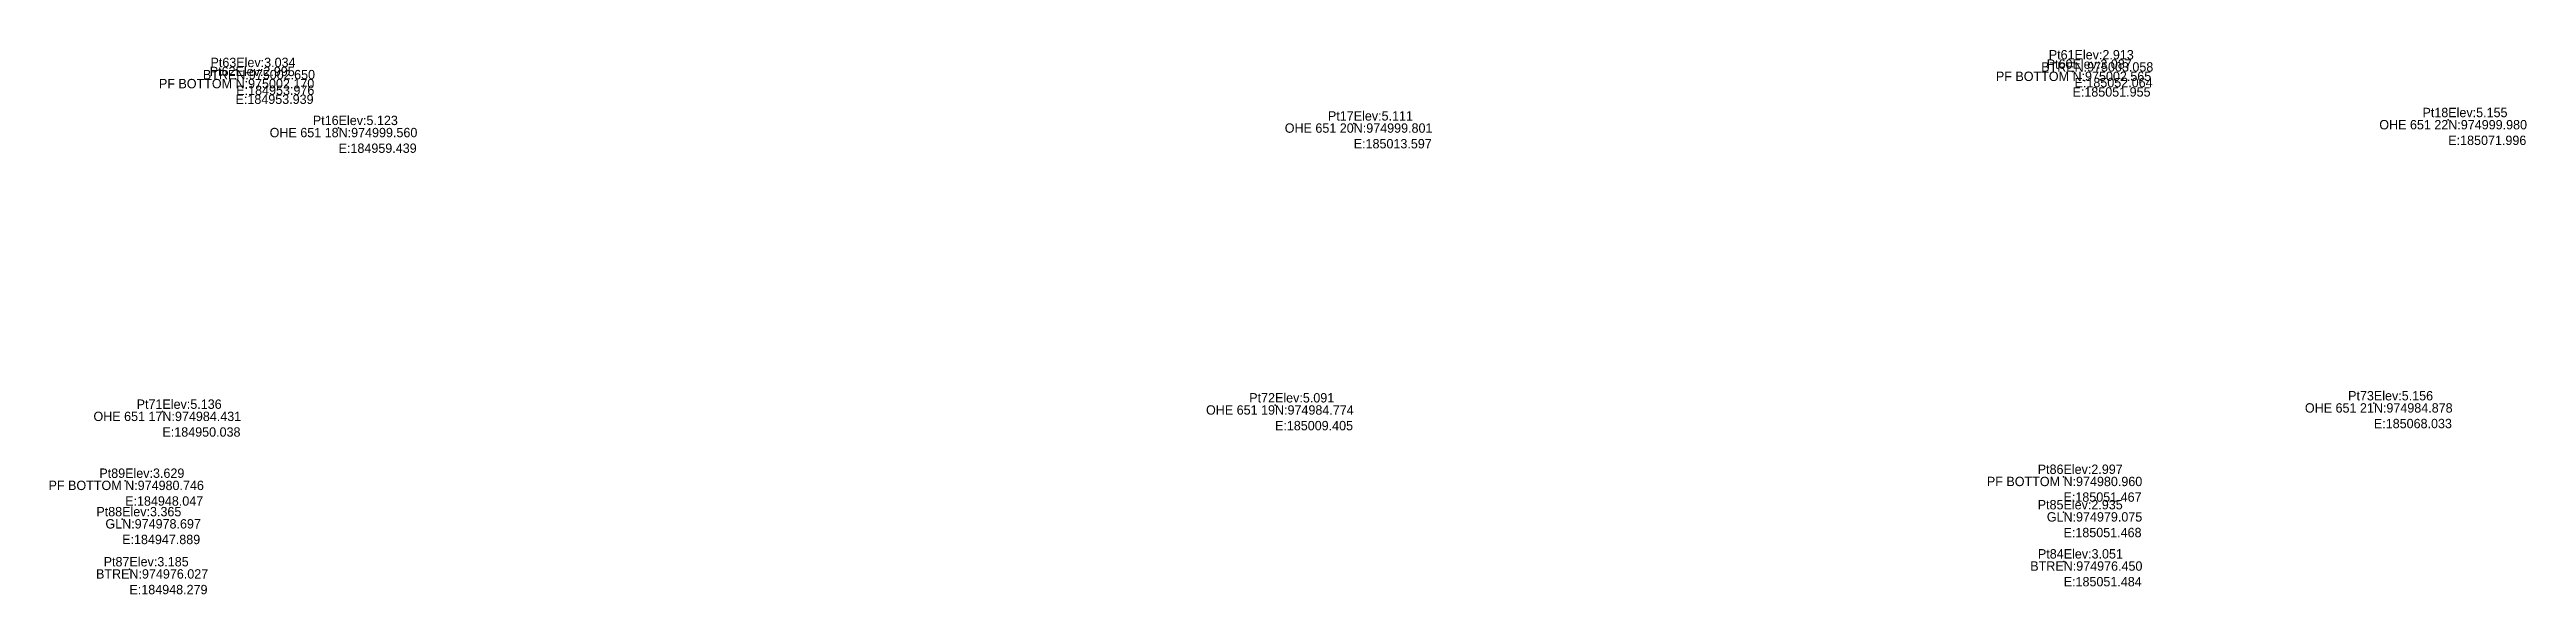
# Model space of a CAD drawing. Header units: metres. Extents: x 169978 to 830021, y 964681 to 1014880.
# Drawn here: x 184944 to 185076.2, y 974974.7 to 975003.7 of the extents above; entities that cross this region are included whole.
import ezdxf
from ezdxf.enums import TextEntityAlignment as Align

# ---------------------------------------------------------------- set-up
doc = ezdxf.new("R2010")
doc.units = ezdxf.units.M

msp = doc.modelspace()

# ---------------------------------------------------------------- texts
at = {"layer": 'TN 31.03.2026_Code', "color": 2}
for s, p in [('PF BOTTOM ', (184953.94, 975002.17, 3)), ('BTRE', (184953.98, 975002.65, 3.03)), ('PF BOTTOM ', (185051.95, 975002.56, 3.09)), ('BTRE', (185052.06, 975003.06, 2.91)), ('OHE 651 18', (184959.44, 974999.56, 5.12)), ('OHE 651 20', (185013.6, 974999.8, 5.11)), ('OHE 651 22', (185072, 974999.98, 5.16)), ('OHE 651 19', (185009.4, 974984.77, 5.09)), ('OHE 651 21', (185068.03, 974984.88, 5.16)), ('OHE 651 17', (184950.04, 974984.43, 5.14)), ('PF BOTTOM ', (184948.05, 974980.75, 3.63)), ('PF BOTTOM ', (185051.47, 974980.96, 3)), ('GL', (184947.89, 974978.7, 3.37)), ('GL', (185051.47, 974979.07, 2.94)), ('BTRE', (184948.28, 974976.03, 3.19)), ('BTRE', (185051.48, 974976.45, 3.05))]:
    msp.add_text(s, height=0.5, dxfattribs=at).set_placement(p, align=Align.TOP_RIGHT)
at = {"layer": 'TN 31.03.2026_Coordinate', "color": 5, "char_height": 0.5, "width": 6, "attachment_point": 1}
for s, insert in [('N:975002.170\\PE:184953.939', (184953.94, 975002.17, 3)), ('N:975002.650\\PE:184953.976', (184953.98, 975002.65, 3.03)), ('N:975002.565\\PE:185051.955', (185051.95, 975002.56, 3.09)), ('N:975003.058\\PE:185052.064', (185052.06, 975003.06, 2.91)), ('N:974999.560\\PE:184959.439', (184959.44, 974999.56, 5.12)), ('N:974999.801\\PE:185013.597', (185013.6, 974999.8, 5.11)), ('N:974999.980\\PE:185071.996', (185072, 974999.98, 5.16)), ('N:974984.774\\PE:185009.405', (185009.4, 974984.77, 5.09)), ('N:974984.878\\PE:185068.033', (185068.03, 974984.88, 5.16)), ('N:974984.431\\PE:184950.038', (184950.04, 974984.43, 5.14)), ('N:974980.746\\PE:184948.047', (184948.05, 974980.75, 3.63)), ('N:974980.960\\PE:185051.467', (185051.47, 974980.96, 3)), ('N:974978.697\\PE:184947.889', (184947.89, 974978.7, 3.37)), ('N:974979.075\\PE:185051.468', (185051.47, 974979.07, 2.94)), ('N:974976.027\\PE:184948.279', (184948.28, 974976.03, 3.19)), ('N:974976.450\\PE:185051.484', (185051.48, 974976.45, 3.05))]:
    msp.add_mtext(s, dxfattribs=dict(at, insert=insert))
at = {"layer": 'TN 31.03.2026_Height', "color": 5}
for s, p in [('Elev:3.034', (184953.98, 975002.65, 3.03)), ('Elev:3.087', (185051.95, 975002.56, 3.09)), ('Elev:2.913', (185052.06, 975003.06, 2.91)), ('Elev:2.995', (184953.94, 975002.17, 3)), ('Elev:5.111', (185013.6, 974999.8, 5.11)), ('Elev:5.155', (185072, 974999.98, 5.16)), ('Elev:5.123', (184959.44, 974999.56, 5.12)), ('Elev:5.136', (184950.04, 974984.43, 5.14)), ('Elev:5.091', (185009.4, 974984.77, 5.09)), ('Elev:5.156', (185068.03, 974984.88, 5.16)), ('Elev:3.629', (184948.05, 974980.75, 3.63)), ('Elev:2.997', (185051.47, 974980.96, 3)), ('Elev:3.365', (184947.89, 974978.7, 3.37)), ('Elev:2.935', (185051.47, 974979.07, 2.94)), ('Elev:3.185', (184948.28, 974976.03, 3.19)), ('Elev:3.051', (185051.48, 974976.45, 3.05))]:
    msp.add_text(s, height=0.5, dxfattribs=at).set_placement(p, align=Align.BOTTOM_LEFT)
at = {"layer": 'TN 31.03.2026_Name', "color": 3}
for s, p in [('Pt63', (184953.98, 975002.65, 3.03)), ('Pt60', (185051.95, 975002.56, 3.09)), ('Pt61', (185052.06, 975003.06, 2.91)), ('Pt62', (184953.94, 975002.17, 3)), ('Pt18', (185072, 974999.98, 5.16)), ('Pt16', (184959.44, 974999.56, 5.12)), ('Pt17', (185013.6, 974999.8, 5.11)), ('Pt71', (184950.04, 974984.43, 5.14)), ('Pt72', (185009.4, 974984.77, 5.09)), ('Pt73', (185068.03, 974984.88, 5.16)), ('Pt89', (184948.05, 974980.75, 3.63)), ('Pt86', (185051.47, 974980.96, 3)), ('Pt88', (184947.89, 974978.7, 3.37)), ('Pt85', (185051.47, 974979.07, 2.94)), ('Pt87', (184948.28, 974976.03, 3.19)), ('Pt84', (185051.48, 974976.45, 3.05))]:
    msp.add_text(s, height=0.5, dxfattribs=at).set_placement(p, align=Align.BOTTOM_RIGHT)

# ---------------------------------------------------------------- linework, layer by layer
at = {"layer": 'TN 31.03.2026_311531177495131125374.292549'}
for p in [(184953.94, 975002.17, 3), (185051.95, 975002.56, 3.09), (184948.05, 974980.75, 3.63), (185051.47, 974980.96, 3)]:
    msp.add_point(p, dxfattribs=at)
at = {"layer": 'TN 31.03.2026_BTRE'}
for p in [(184953.98, 975002.65, 3.03), (185052.06, 975003.06, 2.91), (184948.28, 974976.03, 3.19), (185051.48, 974976.45, 3.05)]:
    msp.add_point(p, dxfattribs=at)
at = {"layer": 'TN 31.03.2026_GL'}
for p in [(184947.89, 974978.7, 3.37), (185051.47, 974979.07, 2.94)]:
    msp.add_point(p, dxfattribs=at)
at = {"layer": 'TN 31.03.2026_OHE 651 17'}
msp.add_point((184950.04, 974984.43, 5.14), dxfattribs=at)
at = {"layer": 'TN 31.03.2026_OHE 651 18'}
msp.add_point((184959.44, 974999.56, 5.12), dxfattribs=at)
at = {"layer": 'TN 31.03.2026_OHE 651 19'}
msp.add_point((185009.4, 974984.77, 5.09), dxfattribs=at)
at = {"layer": 'TN 31.03.2026_OHE 651 20'}
msp.add_point((185013.6, 974999.8, 5.11), dxfattribs=at)
at = {"layer": 'TN 31.03.2026_OHE 651 21'}
msp.add_point((185068.03, 974984.88, 5.16), dxfattribs=at)
at = {"layer": 'TN 31.03.2026_OHE 651 22'}
msp.add_point((185072, 974999.98, 5.16), dxfattribs=at)

msp.set_redraw_order([(e.dxf.handle, doc.entitydb.next_handle()) for e in msp.query("TEXT MTEXT ATTDEF DIMENSION ARC_DIMENSION")])  # texts and dimensions are drawn at this point

doc.saveas('drawing.dxf')
